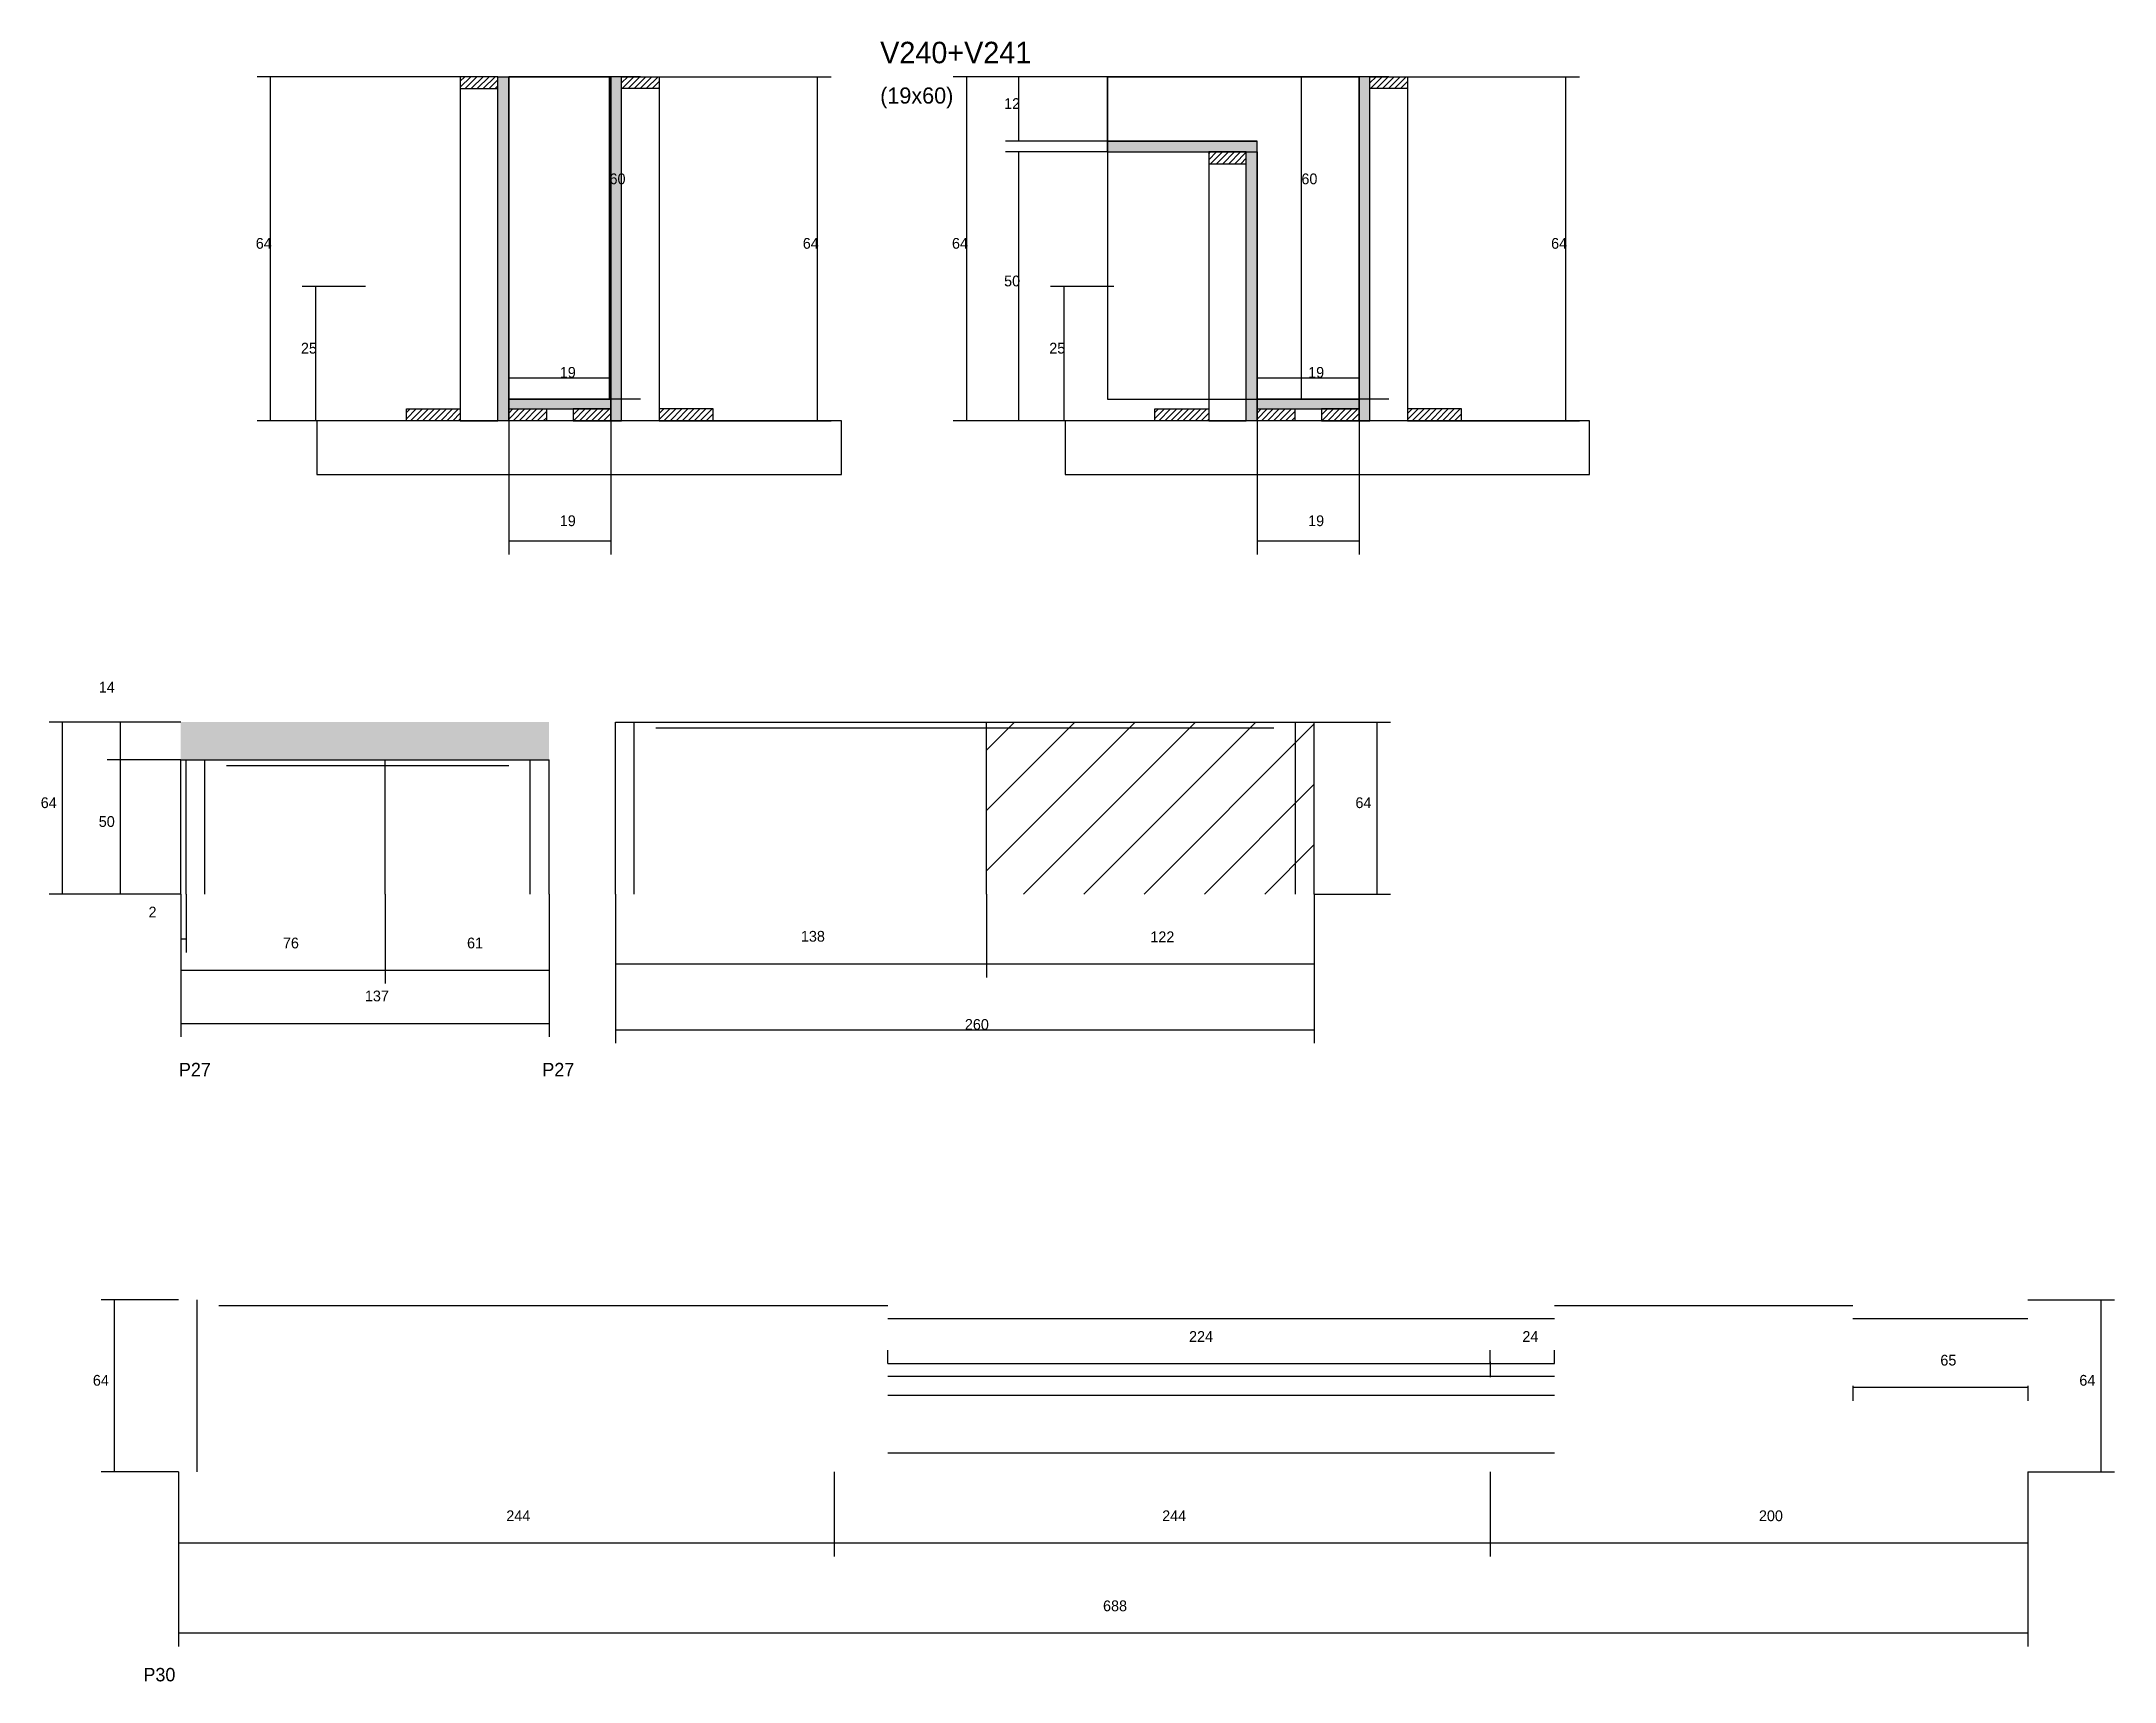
# Model space of a CAD drawing. Header units: metres. Extents: x -2848 to 21926, y -45195 to 1016.
# Drawn here: x 12488 to 13259, y -18197 to -17587 of the extents above; entities that cross this region are included whole.
import ezdxf

# ---------------------------------------------------------------- set-up
doc = ezdxf.new("R2010")
doc.units = ezdxf.units.M
for name, color, linetype in [('CONCRETO', 251, 'Continuous'), ('COTA', 241, 'Continuous'), ('Cota Seção (2x)', 4, 'Continuous'), ('Hachura', 253, 'Continuous'), ('Madeira', 126, 'Continuous'), ('NOMENCLATURA', 7, 'Continuous'), ('Painéis', 200, 'Continuous'), ('REAPROVEITAMENTO', 251, 'Continuous'), ('SARR_2.2x7', 40, 'Continuous'), ('Texto Seção', 7, 'Continuous')]:
    doc.layers.add(name, color=color, linetype=linetype)

msp = doc.modelspace()

# ---------------------------------------------------------------- texts
at = {"layer": 'COTA'}
for s, p in [('12', (12846.1, -17612)), ('64', (12567.7, -17664)), ('64', (12771.2, -17664)), ('64', (12826.7, -17664)), ('64', (13049.6, -17664)), ('50', (12846.1, -17678)), ('25', (12584.5, -17703)), ('25', (12862.9, -17703)), ('19', (12680.8, -17767.2)), ('19', (12959.2, -17767.2)), ('14', (12509.3, -17829.1)), ('64', (12487.7, -17872.1)), ('64', (12976.8, -17872.1)), ('50', (12509.3, -17879.1)), ('2', (12527.8, -17912.8)), ('76', (12577.8, -17924.3)), ('61', (12646.3, -17924.3)), ('138', (12770.5, -17921.8)), ('122', (12900.5, -17922)), ('137', (12608.3, -17944)), ('260', (12831.5, -17954.6)), ('224', (12914.9, -18070.7)), ('24', (13038.9, -18070.7)), ('65', (13194.4, -18079.5)), ('64', (12507.1, -18087)), ('64', (13246.1, -18087)), ('244', (12660.9, -18137.4)), ('244', (12904.9, -18137.4)), ('200', (13126.9, -18137.4)), ('688', (12882.9, -18170.9))]:
    msp.add_text(s, height=4, dxfattribs=at).set_placement(p)
at = {"layer": 'Cota Seção (2x)'}
for s, p in [('60', (12699.3, -17640)), ('60', (12956.7, -17640)), ('19', (12680.8, -17712)), ('19', (12959.2, -17712))]:
    msp.add_text(s, height=4, dxfattribs=at).set_placement(p)
at = {"layer": 'NOMENCLATURA'}
for s, p in [('P27', (12539.1, -17971.9)), ('P27', (12674.3, -17971.9)), ('P30', (12525.9, -18197))]:
    msp.add_text(s, height=5, dxfattribs=at).set_placement(p)
at = {"layer": 'Texto Seção'}
for s, height, p in [('V240+V241', 8, (12800, -17595)), ('(19x60)', 6, (12800, -17610))]:
    msp.add_text(s, height=height, dxfattribs=at).set_placement(p)

# ---------------------------------------------------------------- hatches: boundary and pattern name
at = {"layer": 'COTA'}
h = msp.add_hatch(dxfattribs=at)
h.set_pattern_fill('AR-CONC', scale=0.03)
h.paths.add_polyline_path([(12676.8, -17840.1), (12539.8, -17840.1), (12539.8, -17840.1), (12539.8, -17854.1), (12539.8, -17854.1), (12676.8, -17854.1), (12676.8, -17854.1), (12676.8, -17840.1)])
at = {"layer": 'Hachura'}
h = msp.add_hatch(dxfattribs=at)
h.set_pattern_fill('ANSI31', scale=0.5)
h.paths.add_polyline_path([(12657.8, -17604.4), (12657.8, -17600), (12657.8, -17600), (12643.8, -17600), (12643.8, -17600), (12643.8, -17604.4), (12643.8, -17604.4), (12657.8, -17604.4)])
h = msp.add_hatch(color=8, dxfattribs=at)
h.dxf.hatch_style = 1
h.paths.add_polyline_path([(12657.8, -17600), (12661.8, -17600), (12661.8, -17600), (12661.8, -17728), (12661.8, -17728), (12657.8, -17728), (12657.8, -17728), (12657.8, -17600)])
h = msp.add_hatch(color=8, dxfattribs=at)
h.dxf.hatch_style = 1
h.paths.add_polyline_path([(12703.8, -17600), (12699.8, -17600), (12699.8, -17600), (12699.8, -17728), (12699.8, -17728), (12703.8, -17728), (12703.8, -17728), (12703.8, -17600)])
h = msp.add_hatch(dxfattribs=at)
h.set_pattern_fill('ANSI31', scale=0.5)
h.paths.add_polyline_path([(12703.8, -17604.4), (12703.8, -17600), (12703.8, -17600), (12717.8, -17600), (12717.8, -17600), (12717.8, -17604.4), (12717.8, -17604.4), (12703.8, -17604.4)])
h = msp.add_hatch(color=8, dxfattribs=at)
h.dxf.hatch_style = 1
h.paths.add_polyline_path([(12982.2, -17600), (12978.2, -17600), (12978.2, -17600), (12978.2, -17728), (12978.2, -17728), (12982.2, -17728), (12982.2, -17728), (12982.2, -17600)])
h = msp.add_hatch(dxfattribs=at)
h.set_pattern_fill('ANSI31', scale=0.5)
h.paths.add_polyline_path([(12982.2, -17604.4), (12982.2, -17600), (12982.2, -17600), (12996.2, -17600), (12996.2, -17600), (12996.2, -17604.4), (12996.2, -17604.4), (12982.2, -17604.4)])
h = msp.add_hatch(color=8, dxfattribs=at)
h.dxf.hatch_style = 1
h.paths.add_polyline_path([(12940.2, -17628), (12940.2, -17624), (12940.2, -17624), (12884.6, -17624), (12884.6, -17624), (12884.6, -17628), (12884.6, -17628), (12940.2, -17628)])
h = msp.add_hatch(dxfattribs=at)
h.set_pattern_fill('ANSI31', scale=0.5)
h.paths.add_polyline_path([(12936.2, -17632.4), (12936.2, -17628), (12936.2, -17628), (12922.2, -17628), (12922.2, -17628), (12922.2, -17632.4), (12922.2, -17632.4), (12936.2, -17632.4)])
h = msp.add_hatch(color=8, dxfattribs=at)
h.dxf.hatch_style = 1
h.paths.add_polyline_path([(12936.2, -17628), (12940.2, -17628), (12940.2, -17628), (12940.2, -17728), (12940.2, -17728), (12936.2, -17728), (12936.2, -17728), (12936.2, -17628)])
h = msp.add_hatch(color=8, dxfattribs=at)
h.dxf.hatch_style = 1
h.paths.add_polyline_path([(12699.8, -17723.6), (12699.8, -17720), (12699.8, -17720), (12661.8, -17720), (12661.8, -17720), (12661.8, -17723.6), (12661.8, -17723.6), (12699.8, -17723.6)])
h = msp.add_hatch(color=8, dxfattribs=at)
h.dxf.hatch_style = 1
h.paths.add_polyline_path([(12978.2, -17723.6), (12978.2, -17720), (12978.2, -17720), (12940.2, -17720), (12940.2, -17720), (12940.2, -17723.6), (12940.2, -17723.6), (12978.2, -17723.6)])
h = msp.add_hatch(dxfattribs=at)
h.set_pattern_fill('ANSI31', scale=0.5)
h.paths.add_polyline_path([(12623.8, -17728), (12623.8, -17723.6), (12623.8, -17723.6), (12643.8, -17723.6), (12643.8, -17723.6), (12643.8, -17728), (12643.8, -17728), (12623.8, -17728)])
h = msp.add_hatch(dxfattribs=at)
h.set_pattern_fill('ANSI31', scale=0.5)
h.paths.add_polyline_path([(12661.8, -17728), (12661.8, -17723.6), (12661.8, -17723.6), (12675.8, -17723.6), (12675.8, -17723.6), (12675.8, -17728), (12675.8, -17728), (12661.8, -17728)])
h = msp.add_hatch(dxfattribs=at)
h.set_pattern_fill('ANSI31', scale=0.5)
h.paths.add_polyline_path([(12699.8, -17728), (12699.8, -17723.6), (12699.8, -17723.6), (12685.8, -17723.6), (12685.8, -17723.6), (12685.8, -17728), (12685.8, -17728), (12699.8, -17728)])
h = msp.add_hatch(dxfattribs=at)
h.set_pattern_fill('ANSI31', scale=0.5)
h.paths.add_polyline_path([(12737.8, -17728), (12737.8, -17723.6), (12737.8, -17723.6), (12717.8, -17723.6), (12717.8, -17723.6), (12717.8, -17728), (12717.8, -17728), (12737.8, -17728)])
h = msp.add_hatch(dxfattribs=at)
h.set_pattern_fill('ANSI31', scale=0.5)
h.paths.add_polyline_path([(12902.2, -17728), (12902.2, -17723.6), (12902.2, -17723.6), (12922.2, -17723.6), (12922.2, -17723.6), (12922.2, -17728), (12922.2, -17728), (12902.2, -17728)])
h = msp.add_hatch(dxfattribs=at)
h.set_pattern_fill('ANSI31', scale=0.5)
h.paths.add_polyline_path([(12940.2, -17728), (12940.2, -17723.6), (12940.2, -17723.6), (12954.2, -17723.6), (12954.2, -17723.6), (12954.2, -17728), (12954.2, -17728), (12940.2, -17728)])
h = msp.add_hatch(dxfattribs=at)
h.set_pattern_fill('ANSI31', scale=0.5)
h.paths.add_polyline_path([(12978.2, -17728), (12978.2, -17723.6), (12978.2, -17723.6), (12964.2, -17723.6), (12964.2, -17723.6), (12964.2, -17728), (12964.2, -17728), (12978.2, -17728)])
h = msp.add_hatch(dxfattribs=at)
h.set_pattern_fill('ANSI31', scale=0.5)
h.paths.add_polyline_path([(13016.2, -17728), (13016.2, -17723.6), (13016.2, -17723.6), (12996.2, -17723.6), (12996.2, -17723.6), (12996.2, -17728), (12996.2, -17728), (13016.2, -17728)])
at = {"layer": 'REAPROVEITAMENTO'}
h = msp.add_hatch(dxfattribs=at)
h.set_pattern_fill('ANSI31', scale=5)
h.paths.add_polyline_path([(12839.5, -17840.1), (12839.5, -17904.1), (12839.5, -17904.1), (12961.5, -17904.1), (12961.5, -17904.1), (12961.5, -17840.1), (12961.5, -17840.1), (12839.5, -17840.1)])

# ---------------------------------------------------------------- linework, layer by layer
at = {"layer": 'CONCRETO'}
for points in [[(12661.8, -17600), (12661.8, -17600), (12699.8, -17600), (12699.8, -17628), (12699.8, -17628), (12699.8, -17720), (12661.8, -17720), (12661.8, -17600)], [(12661.8, -17720), (12699.8, -17720), (12699.8, -17600), (12661.8, -17600)], [(12884.6, -17624), (12884.6, -17600), (12978.2, -17600), (12978.2, -17628), (12978.2, -17628), (12978.2, -17720), (12940.2, -17720), (12940.2, -17624)], [(12884.6, -17720), (12978.2, -17720), (12978.2, -17600), (12884.6, -17600)]]:
    msp.add_lwpolyline(points, close=True, dxfattribs=at)
at = {"layer": 'COTA'}
for p, q in [((12643.8, -17600), (12568.2, -17600)), ((12573.2, -17728), (12573.2, -17600)), ((12717.8, -17600), (12781.7, -17600)), ((12776.7, -17728), (12776.7, -17600)), ((12884.6, -17600), (12827.2, -17600)), ((12832.2, -17728), (12832.2, -17600)), ((12884.6, -17600), (12846.6, -17600)), ((12851.6, -17624), (12851.6, -17600)), ((12996.2, -17600), (13060.1, -17600)), ((13055.1, -17728), (13055.1, -17600)), ((12884.6, -17624), (12846.6, -17624)), ((12884.6, -17628), (12846.6, -17628)), ((12851.6, -17728), (12851.6, -17628)), ((12608.5, -17678), (12585, -17678)), ((12590, -17728), (12590, -17678)), ((12886.9, -17678), (12863.4, -17678)), ((12868.4, -17728), (12868.4, -17678)), ((12628.2, -17728), (12568.2, -17728)), ((12608.5, -17728), (12585, -17728)), ((12661.8, -17728), (12661.8, -17777.7)), ((12699.8, -17728), (12699.8, -17777.7)), ((12733.4, -17728), (12781.7, -17728)), ((12906.6, -17728), (12827.2, -17728)), ((12906.6, -17728), (12846.6, -17728)), ((12886.9, -17728), (12863.4, -17728)), ((12940.2, -17728), (12940.2, -17777.7)), ((12978.2, -17728), (12978.2, -17777.7)), ((13011.8, -17728), (13060.1, -17728)), ((12661.8, -17772.7), (12699.8, -17772.7)), ((12940.2, -17772.7), (12978.2, -17772.7)), ((12539.8, -17840.1), (12490.8, -17840.1)), ((12495.8, -17904.1), (12495.8, -17840.1)), ((12539.8, -17840.1), (12512.4, -17840.1)), ((12517.4, -17854.1), (12517.4, -17840.1)), ((12961.5, -17840.1), (12989.9, -17840.1)), ((12984.9, -17904.1), (12984.9, -17840.1)), ((12539.8, -17854.1), (12512.4, -17854.1)), ((12539.8, -17854.1), (12512.4, -17854.1)), ((12517.4, -17904.1), (12517.4, -17854.1)), ((12539.8, -17904.1), (12490.8, -17904.1)), ((12539.8, -17904.1), (12512.4, -17904.1)), ((12539.8, -17904.1), (12539.8, -17937.4)), ((12539.8, -17904.1), (12539.8, -17957.2)), ((12539.8, -17904.1), (12539.8, -17925.8)), ((12541.8, -17904.1), (12541.8, -17925.8)), ((12615.8, -17904.1), (12615.8, -17937.4)), ((12615.8, -17904.1), (12615.8, -17937.4)), ((12676.8, -17904.1), (12676.8, -17937.4)), ((12676.8, -17904.1), (12676.8, -17957.2)), ((12701.5, -17904.1), (12701.5, -17935.1)), ((12701.5, -17904.1), (12701.5, -17959.6)), ((12839.5, -17904.1), (12839.5, -17935.1)), ((12839.5, -17904.1), (12839.5, -17935.1)), ((12961.5, -17904.1), (12961.5, -17935.1)), ((12961.5, -17904.1), (12961.5, -17959.6)), ((12961.5, -17904.1), (12989.9, -17904.1)), ((12539.8, -17920.8), (12541.8, -17920.8)), ((12701.5, -17930.1), (12839.5, -17930.1)), ((12839.5, -17930.1), (12961.5, -17930.1)), ((12539.8, -17932.4), (12615.8, -17932.4)), ((12615.8, -17932.4), (12676.8, -17932.4)), ((12539.8, -17952.2), (12676.8, -17952.2)), ((12701.5, -17954.6), (12961.5, -17954.6)), ((12538.9, -18055), (12510.2, -18055)), ((12515.2, -18119), (12515.2, -18055)), ((13226.9, -18055), (13259.2, -18055)), ((13254.2, -18119), (13254.2, -18055)), ((12802.9, -18078.8), (12802.9, -18073.8)), ((13026.9, -18078.8), (13026.9, -18073.8)), ((13050.9, -18078.8), (13050.9, -18073.8)), ((12802.9, -18078.8), (13026.9, -18078.8)), ((13026.9, -18078.1), (13026.9, -18083.8)), ((13026.9, -18078.8), (13050.9, -18078.8)), ((13161.9, -18087), (13161.9, -18092.6)), ((13161.9, -18087.6), (13226.9, -18087.6)), ((13226.9, -18087), (13226.9, -18092.6)), ((12538.9, -18119), (12510.2, -18119)), ((12538.9, -18119), (12538.9, -18184)), ((12538.9, -18119), (12538.9, -18150.5)), ((12782.9, -18119), (12782.9, -18150.5)), ((12782.9, -18119), (12782.9, -18150.5)), ((13026.9, -18119), (13026.9, -18150.5)), ((13026.9, -18119), (13026.9, -18150.5)), ((13226.9, -18119), (13226.9, -18150.5)), ((13226.9, -18119), (13226.9, -18184)), ((13226.9, -18119), (13259.2, -18119)), ((12538.9, -18145.5), (12782.9, -18145.5)), ((12782.9, -18145.5), (13026.9, -18145.5)), ((13026.9, -18145.5), (13226.9, -18145.5)), ((12538.9, -18179), (13226.9, -18179))]:
    msp.add_line(p, q, dxfattribs=at)
at = {"layer": 'Cota Seção (2x)'}
for p, q in [((12710.8, -17600), (12694.3, -17600)), ((12699.3, -17720), (12699.3, -17600)), ((12989.2, -17600), (12951.7, -17600)), ((12956.7, -17720), (12956.7, -17600)), ((12661.8, -17728), (12661.8, -17707)), ((12699.8, -17728), (12699.8, -17707)), ((12940.2, -17728), (12940.2, -17707)), ((12978.2, -17728), (12978.2, -17707)), ((12661.8, -17712), (12699.8, -17712)), ((12940.2, -17712), (12978.2, -17712)), ((12710.8, -17720), (12694.3, -17720)), ((12989.2, -17720), (12951.7, -17720))]:
    msp.add_line(p, q, dxfattribs=at)
at = {"layer": 'Madeira'}
for points in [[(12657.8, -17604.4), (12657.8, -17600), (12643.8, -17600), (12643.8, -17604.4)], [(12657.8, -17600), (12643.8, -17600), (12643.8, -17728), (12657.8, -17728)], [(12703.8, -17604.4), (12703.8, -17600), (12717.8, -17600), (12717.8, -17604.4)], [(12703.8, -17600), (12717.8, -17600), (12717.8, -17728), (12703.8, -17728)], [(12982.2, -17604.4), (12982.2, -17600), (12996.2, -17600), (12996.2, -17604.4)], [(12982.2, -17600), (12996.2, -17600), (12996.2, -17728), (12982.2, -17728)], [(12936.2, -17632.4), (12936.2, -17628), (12922.2, -17628), (12922.2, -17632.4)], [(12936.2, -17628), (12922.2, -17628), (12922.2, -17728), (12936.2, -17728)], [(12590.4, -17748), (12785.6, -17748), (12785.6, -17728), (12590.4, -17728)], [(12623.8, -17728), (12623.8, -17723.6), (12643.8, -17723.6), (12643.8, -17728)], [(12661.8, -17728), (12661.8, -17723.6), (12675.8, -17723.6), (12675.8, -17728)], [(12699.8, -17728), (12699.8, -17723.6), (12685.8, -17723.6), (12685.8, -17728)], [(12737.8, -17728), (12737.8, -17723.6), (12717.8, -17723.6), (12717.8, -17728)], [(12868.8, -17748), (13063.9, -17748), (13063.9, -17728), (12868.8, -17728)], [(12902.2, -17728), (12902.2, -17723.6), (12922.2, -17723.6), (12922.2, -17728)], [(12940.2, -17728), (12940.2, -17723.6), (12954.2, -17723.6), (12954.2, -17728)], [(12978.2, -17728), (12978.2, -17723.6), (12964.2, -17723.6), (12964.2, -17728)], [(13016.2, -17728), (13016.2, -17723.6), (12996.2, -17723.6), (12996.2, -17728)]]:
    msp.add_lwpolyline(points, close=True, dxfattribs=at)
at = {"layer": 'Painéis'}
for p, q in [((12661.8, -17728), (12661.8, -17600)), ((12699.8, -17728), (12699.8, -17600)), ((12884.6, -17624), (12940.2, -17624)), ((12884.6, -17628), (12884.6, -17624)), ((12940.2, -17628), (12940.2, -17624)), ((12940.2, -17728), (12940.2, -17628)), ((12661.8, -17720), (12699.8, -17720)), ((12661.8, -17723.6), (12661.8, -17720)), ((12699.8, -17723.6), (12699.8, -17720)), ((12940.2, -17720), (12978.2, -17720)), ((12940.2, -17723.6), (12940.2, -17720)), ((12701.5, -17840.1), (12961.5, -17840.1)), ((12701.5, -17904.1), (12701.5, -17840.1)), ((12839.5, -17904.1), (12839.5, -17840.1)), ((12961.5, -17904.1), (12961.5, -17840.1)), ((12539.8, -17854.1), (12676.8, -17854.1)), ((12539.8, -17904.1), (12539.8, -17854.1)), ((12541.8, -17904.1), (12541.8, -17854.1)), ((12615.8, -17904.1), (12615.8, -17854.1)), ((12676.8, -17904.1), (12676.8, -17854.1))]:
    msp.add_line(p, q, dxfattribs=at)
for points in [[(12657.8, -17600), (12661.8, -17600), (12661.8, -17728), (12657.8, -17728)], [(12703.8, -17600), (12699.8, -17600), (12699.8, -17728), (12703.8, -17728)], [(12982.2, -17600), (12978.2, -17600), (12978.2, -17728), (12982.2, -17728)], [(12940.2, -17628), (12940.2, -17624), (12884.6, -17624), (12884.6, -17628)], [(12936.2, -17628), (12940.2, -17628), (12940.2, -17728), (12936.2, -17728)], [(12699.8, -17723.6), (12699.8, -17720), (12661.8, -17720), (12661.8, -17723.6)], [(12978.2, -17723.6), (12978.2, -17720), (12940.2, -17720), (12940.2, -17723.6)]]:
    msp.add_lwpolyline(points, close=True, dxfattribs=at)
at = {"layer": 'SARR_2.2x7'}
for p, q in [((12708.5, -17904.1), (12708.5, -17840.1)), ((12716.5, -17842.3), (12839.5, -17842.3)), ((12839.5, -17842.3), (12946.5, -17842.3)), ((12954.5, -17904.1), (12954.5, -17840.1)), ((12548.8, -17904.1), (12548.8, -17854.1)), ((12556.8, -17856.3), (12615.8, -17856.3)), ((12615.8, -17856.3), (12661.8, -17856.3)), ((12669.8, -17904.1), (12669.8, -17854.1)), ((12545.9, -18119), (12545.9, -18055)), ((12553.9, -18057.2), (12782.9, -18057.2)), ((12782.9, -18057.2), (12802.9, -18057.2)), ((12802.9, -18062), (13026.9, -18062)), ((13026.9, -18062), (13050.9, -18062)), ((13050.9, -18057.2), (13161.9, -18057.2)), ((13161.9, -18062), (13226.9, -18062)), ((12802.9, -18083.5), (13026.9, -18083.5)), ((13026.9, -18083.5), (13050.9, -18083.5)), ((12802.9, -18090.5), (13026.9, -18090.5)), ((13026.9, -18090.5), (13050.9, -18090.5)), ((12802.9, -18112), (13026.9, -18112)), ((13026.9, -18112), (13050.9, -18112))]:
    msp.add_line(p, q, dxfattribs=at)

msp.set_redraw_order([(e.dxf.handle, doc.entitydb.next_handle()) for e in msp.query("TEXT MTEXT ATTDEF DIMENSION ARC_DIMENSION")])  # texts and dimensions are drawn at this point

doc.saveas('drawing.dxf')
